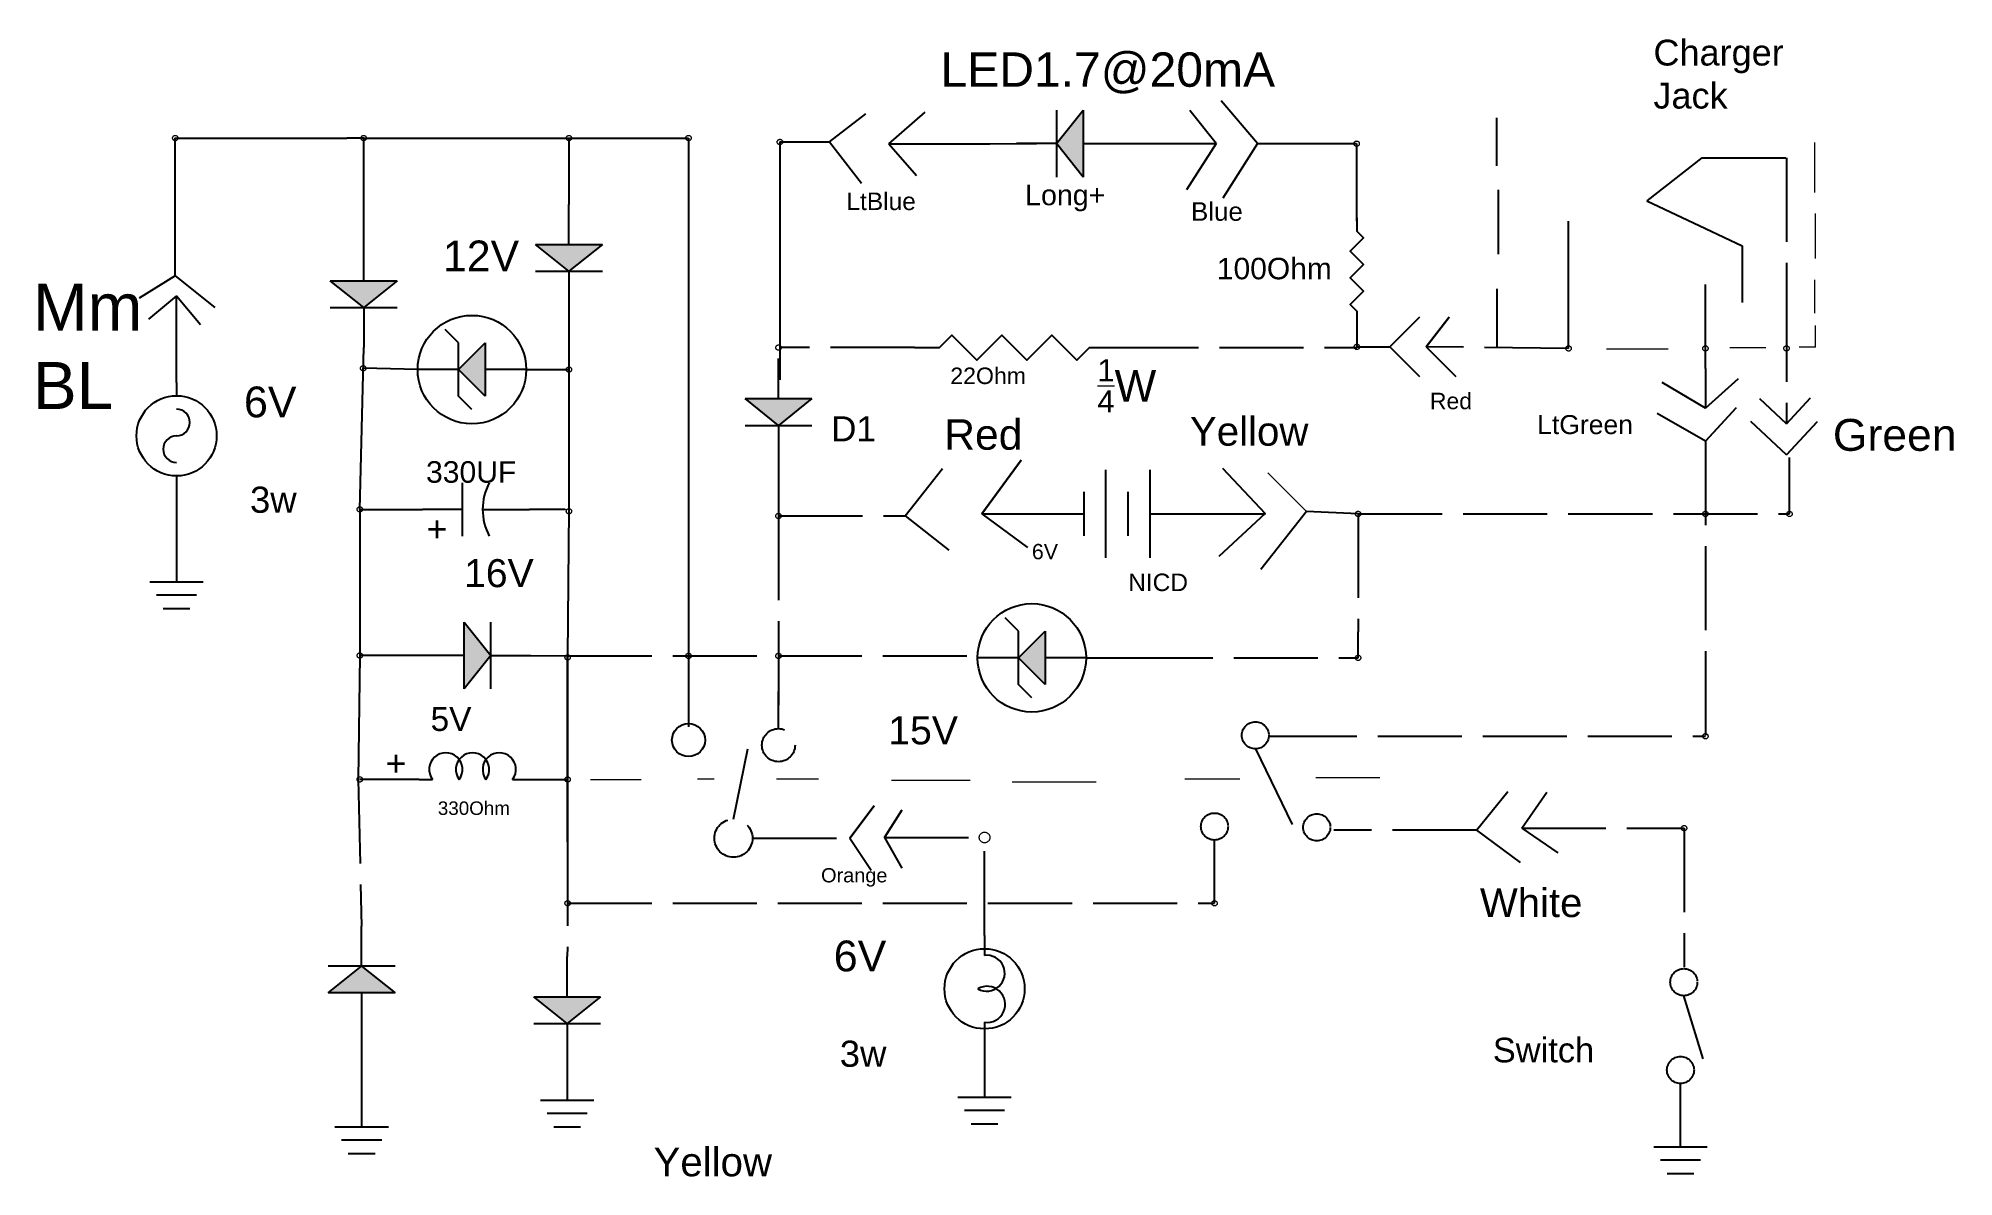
# Model space of a CAD drawing. Header units: inches. Extents: x 18 to 1643, y 26 to 406.
# Drawn here: x 855.8 to 1129.2, y 233.3 to 395.8 of the extents above; entities that cross this region are included whole.
import ezdxf

# ---------------------------------------------------------------- set-up
doc = ezdxf.new("R2010")
doc.units = ezdxf.units.IN
doc.header["$MEASUREMENT"] = 0
doc.linetypes.add('ACAD_ISO02W100', pattern=[15, 12, -3])
doc.linetypes.add('DASHDOT2', pattern=[0.5, 0.25, -0.125, 0, -0.125])
doc.styles.get("Standard").update_dxf_attribs({"font": 'arial.ttf'})

msp = doc.modelspace()

# ---------------------------------------------------------------- texts
at = {"linetype": 'ACAD_ISO02W100', "lineweight": 5, "attachment_point": 1}
for s, insert, char_height, width in [('LED1.7@20mA', (984.6, 393.8), 4.9117, 2.1154), ('Charger Jack', (1086.38, 395.61), 3.6858, 11.9433), ('Long+', (996.69, 374.9), 2.919, 1.437), ('LtBlue', (971.18, 373.79), 2.502, 5.0803), ('Blue', (1020.37, 372.41), 2.646, 4.5045), ('12V', (913.59, 366.94), 4.375, 13.218), ('100Ohm', (1024.06, 364.47), 3.062, 1.9469), ('Mm BL', (855.05, 360.8), 6.716, 4.5477), ('\\A1;{\\H0.7x;\\S1/4;}W', (1007.01, 350), 4.5108, 1.6494), ('22Ohm', (986.01, 348.81), 2.357, 3.2384), ('6V', (885.18, 346.1), 4.392, 4.6097), ('Red', (1054.47, 345.21), 2.346, 3.8968), ('D1', (968.99, 341.86), 3.586, 5.2921), ('Yellow', (1020.21, 341.77), 4.112, 6.8314), ('LtGreen', (1069.78, 342.02), 2.709, 1.6667), ('Red', (985.15, 341.43), 4.35, 7.2257), ('Green', (1111.99, 341.47), 4.548, 0.8395), ('330UF', (911.17, 335.44), 3.074, 2.3604), ('3w', (886.04, 331.81), 3.729, 0.0114), ('+', (911.26, 327.6), 3.63, 0.5656), ('6V', (997.65, 323.63), 2.188, 2.2969), ('16V', (916.6, 321.46), 3.998, 5.263), ('NICD', (1011.4, 319.4), 2.501, 4.1012), ('5V', (911.82, 300.34), 3.41, 0.1247), ('15V', (977.14, 299.03), 4.01, 5.5234), ('+', (905.39, 294.14), 3.63, 0.5656), ('330Ohm', (912.85, 286.87), 1.923, 1.4764), ('White', (1061.61, 274.46), 4.096, 10.2096), ('6V', (969.37, 267.01), 4.392, 4.6097), ('3w', (970.23, 252.72), 3.729, 0.0114), ('Switch', (1063.45, 253.14), 3.516, 5.0742), ('Yellow', (943.64, 237.47), 4.112, 6.8314)]:
    msp.add_mtext(s, dxfattribs=dict(at, insert=insert, char_height=char_height, width=width))
at = {"linetype": 'ACAD_ISO02W100', "lineweight": 5, "insert": (967.56, 277.35), "char_height": 2.033, "attachment_point": 1}
msp.add_mtext('Orange', dxfattribs=at)

# ---------------------------------------------------------------- blocks, each defined once
blk = doc.blocks.new('Generator - AC')
at = {"color": 7}
for p, q in [((0, 0), (0.05, 0)), ((0.35, 0), (0.4, 0))]:
    blk.add_line(p, q, dxfattribs=at)
blk.add_circle((0.2, 0), 0.15, dxfattribs=at)
for centre, start, end in [((0.15, 0), 0, 180), ((0.25, 0), 180, 0)]:
    blk.add_arc(centre, 0.05, start, end, dxfattribs=at)
blk = doc.blocks.new('Diode')
at = {"color": 7}
for p, q in [((0.15, 0.125), (0.25, 0)), ((0.15, -0.125), (0.15, 0.125)), ((0.25, -0.125), (0.25, 0.125)), ((0.15, 0), (0, 0)), ((0.25, 0), (0.15, -0.125)), ((0.25, 0), (0.4, 0))]:
    blk.add_line(p, q, dxfattribs=at)
blk.add_solid([(0.15, -0.125), (0.25, 0), (0.15, 0.125)], dxfattribs=at)
blk = doc.blocks.new('Capacitor')
at = {"color": 7}
for p, q in [((0.15, -0.1), (0.15, 0.1)), ((0.15, 0), (0, 0)), ((0.225, 0), (0.4, 0))]:
    blk.add_line(p, q, dxfattribs=at)
blk.add_arc((0.4375, 0), 0.2125, 151.9275, 208.0725, dxfattribs=at)
blk = doc.blocks.new('Ground')
at = {"color": 7}
for p, q in [((-0.1, 0), (0.1, 0)), ((0.075, -0.05), (-0.075, -0.05)), ((-0.05, -0.1), (0.05, -0.1))]:
    blk.add_line(p, q, dxfattribs=at)
blk = doc.blocks.new('Diode - Zener')
at = {"color": 7}
for p, q in [((0.2, 0.150001), (0.25, 0.100001)), ((0.15, 0.100001), (0.25, 0)), ((0.15, 0), (0.15, 0.100001)), ((0.25, 0.100001), (0.25, -0.099999)), ((0, 0), (0.15, 0)), ((0.25, 0), (0.15, -0.099999)), ((0.15, -0.099999), (0.15, 0)), ((0.25, 0), (0.4, 0)), ((0.25, -0.099999), (0.3, -0.149999))]:
    blk.add_line(p, q, dxfattribs=at)
blk.add_solid([(0.15, -0.099999), (0.25, 0), (0.15, 0.100001)], dxfattribs=at)
blk = doc.blocks.new('Inductor')
at = {"color": 7}
for p, q in [((0, 0), (0.05, 0)), ((0.35, 0), (0.4, 0))]:
    blk.add_line(p, q, dxfattribs=at)
for centre in [(0.1, 0.0375), (0.2, 0.0375), (0.3, 0.0375)]:
    blk.add_arc(centre, 0.0625, 323.1301, 216.8699, dxfattribs=at)
blk = doc.blocks.new('Resistor')
at = {"color": 7}
blk.add_lwpolyline([(0, 0), (0.05, 0), (0.075, 0.025), (0.125, -0.025), (0.175, 0.025), (0.225, -0.025), (0.275, 0.025), (0.325, -0.025), (0.35, 0), (0.4, 0)], dxfattribs=at)
blk = doc.blocks.new('Battery')
at = {"color": 7}
for p, q in [((0.175, -0.1), (0.175, 0.1)), ((0.275, -0.1), (0.275, 0.1)), ((0.125, 0.05), (0.125, -0.05)), ((0.225, 0.05), (0.225, -0.05)), ((0, 0), (0.125, 0)), ((0.275, 0), (0.4, 0))]:
    blk.add_line(p, q, dxfattribs=at)
blk = doc.blocks.new('Lamp - Incandescent')
at = {"color": 7}
for p, q in [((0, 0), (0.075, 0)), ((0.325, 0), (0.4, 0))]:
    blk.add_line(p, q, dxfattribs=at)
blk.add_circle((0.2, 0), 0.15, dxfattribs=at)
for centre, radius, start, end in [((0.141667, 0.008333), 0.067185, 330.2551, 187.125), ((0.258088, 0.009558), 0.067591, 351.8699, 210.75)]:
    blk.add_arc(centre, radius, start, end, dxfattribs=at)

# ---------------------------------------------------------------- linework, layer by layer
for p, q in [((1029.86, 380.77), (1024.67, 386.9)), ((968.75, 381.01), (973.94, 385.02)), ((977.23, 380.76), (982.44, 385.25)), ((1023.96, 380.77), (1020.19, 385.49)), ((875.37, 361.9), (875.37, 381.57)), ((875.37, 381.57), (899.88, 381.57)), ((902.27, 381.57), (899.88, 381.57)), ((902.27, 366.93), (902.27, 381.57)), ((902.27, 381.57), (931.57, 381.57)), ((931.57, 381.57), (931.57, 372.1)), ((931.57, 381.57), (948.64, 381.57)), ((948.64, 381.57), (948.64, 297.52)), ((961.68, 381.01), (961.68, 347.04)), ((961.68, 381.01), (968.75, 381.01)), ((968.75, 381.01), (973.31, 375.11)), ((977.23, 380.76), (981.16, 376.21)), ((977.23, 380.76), (991.64, 380.76)), ((991.64, 380.76), (998.31, 380.77)), ((1010.7, 380.77), (1023.96, 380.77)), ((1023.96, 380.77), (1019.71, 374.17)), ((1029.86, 380.77), (1024.9, 372.99)), ((1029.86, 380.77), (1044.01, 380.77)), ((1044.01, 380.77), (1044.01, 369.69)), ((1074.26, 351.54), (1074.26, 369.7)), ((875.37, 361.9), (870.2, 358.73)), ((875.37, 361.9), (881.04, 357.4)), ((875.56, 359.07), (871.54, 355.73)), ((875.56, 346.69), (875.56, 359.07)), ((875.56, 359.07), (878.97, 354.95)), ((931.57, 356.85), (931.57, 328.56)), ((1044.04, 355.89), (1044.04, 351.76)), ((1048.73, 351.76), (1052.98, 356.01)), ((1052.98, 356.01), (1048.73, 351.76)), ((1053.92, 351.76), (1057.23, 356.01)), ((1057.23, 356.01), (1053.92, 351.76)), ((901.72, 328.56), (902.27, 351.68)), ((1044.04, 351.76), (1048.73, 351.76)), ((1048.73, 351.76), (1052.98, 347.51)), ((1053.92, 351.76), (1058.17, 347.51)), ((909.98, 348.52), (902.2, 348.71)), ((925.46, 348.52), (931.57, 348.52)), ((875.56, 331.44), (875.56, 318.22)), ((901.72, 328.56), (910.67, 328.56)), ((901.72, 328.56), (901.72, 307.46)), ((931.02, 328.56), (925.93, 328.56)), ((931.57, 328.56), (931.38, 307.65)), ((901.72, 307.7), (901.47, 290.01)), ((910.88, 307.7), (901.72, 307.7)), ((926.13, 307.7), (931.38, 307.65)), ((931.38, 307.65), (931.38, 290.01)), ((931.38, 281.11), (931.38, 307.65)), ((1005.38, 307.37), (1011.49, 307.37)), ((910.19, 290.01), (901.72, 290.01)), ((925.44, 290.01), (931.38, 290.01)), ((931.38, 290.01), (931.38, 281.11)), ((901.98, 253.83), (901.98, 240.41))]:
    msp.add_line(p, q)
at = {"linetype": 'ACAD_ISO02W100'}
for p, q in [((1064.01, 377.62), (1064.01, 384.45)), ((1093.3, 378.76), (1085.42, 372.61)), ((1093.3, 378.76), (1105.37, 378.76)), ((1105.37, 378.76), (1105.37, 358.76)), ((1064.27, 365), (1064.27, 374.2)), ((1085.42, 372.61), (1093.8, 368.67)), ((1093.8, 368.67), (1099.06, 366.19)), ((1099.06, 366.19), (1099.06, 358.08)), ((1093.8, 348.66), (1093.8, 363.25)), ((1064.09, 351.65), (1064.09, 360.03)), ((1105.37, 358.76), (1105.37, 340.78)), ((980.89, 351.66), (961.68, 351.66)), ((1009.44, 351.66), (1044.04, 351.66)), ((1074.26, 351.54), (1053.92, 351.76)), ((1064.09, 351.65), (1064.09, 351.65)), ((1093.8, 348.66), (1093.8, 342.99)), ((1093.8, 342.99), (1087.64, 346.69)), ((1093.8, 342.99), (1098.48, 347.18)), ((1098.48, 347.18), (1093.8, 342.99)), ((1093.8, 338.31), (1086.9, 342.26)), ((1093.8, 338.31), (1098.2, 343.04)), ((1098.2, 343.04), (1093.8, 338.31)), ((1105.37, 340.78), (1101.55, 344.35)), ((1105.37, 340.78), (1108.82, 344.47)), ((1105.37, 336.34), (1100.27, 341.11)), ((1105.37, 336.34), (1109.76, 341.05)), ((1109.76, 341.05), (1105.37, 336.34)), ((1093.8, 338.31), (1093.8, 296.18)), ((961.48, 334.84), (961.48, 327.62)), ((979.56, 327.62), (984.88, 334.41)), ((990.49, 327.92), (996.1, 335.59)), ((996.1, 335.59), (990.49, 327.92)), ((1024.88, 334.46), (1030.94, 327.97)), ((1105.8, 327.92), (1105.8, 335.95)), ((1036.84, 328.26), (1030.35, 320)), ((1044.22, 327.92), (1036.84, 328.26)), ((961.48, 327.62), (979.56, 327.62)), ((961.48, 327.62), (961.48, 298.15)), ((979.56, 327.62), (985.79, 322.75)), ((990.49, 327.92), (997.04, 323.12)), ((990.49, 327.92), (997.23, 327.92)), ((1022.38, 327.92), (1027.39, 327.92)), ((1030.94, 327.97), (1024.36, 321.83)), ((1027.39, 327.92), (1030.98, 327.92)), ((1044.22, 327.92), (1044.22, 311.09)), ((1044.22, 327.92), (1105.8, 327.92)), ((1044.22, 307.37), (1044.22, 311.09)), ((931.38, 307.65), (990.19, 307.65)), ((1011.49, 307.37), (1044.22, 307.37)), ((961.48, 297.26), (961.48, 302.58)), ((1031.49, 296.18), (1032.02, 296.18)), ((1032.02, 296.18), (1093.8, 296.18)), ((955.05, 284.34), (957.12, 294.37)), ((1029.56, 294.38), (1035.01, 283.19)), ((901.47, 290.01), (901.98, 269.08)), ((1061.13, 282.79), (1065.58, 288.28)), ((1067.57, 283.05), (1071.17, 288.2)), ((971.67, 281.62), (975.16, 286.23)), ((975.16, 286.23), (971.67, 281.62)), ((976.61, 281.72), (979.09, 285.64)), ((979.09, 285.64), (976.61, 281.72)), ((957.78, 281.62), (971.67, 281.62)), ((971.67, 281.62), (974.72, 277.06)), ((976.61, 281.72), (979.09, 277.35)), ((976.61, 281.72), (991.46, 281.72)), ((990.9, 267.75), (990.9, 281.72)), ((1061.13, 282.79), (1040.77, 282.79)), ((1061.13, 282.79), (1067.37, 278.17)), ((1067.57, 283.05), (1090.75, 283.05)), ((1067.57, 283.05), (1072.74, 279.55)), ((1090.75, 283.05), (1090.75, 263.22)), ((931.38, 281.11), (931.38, 266.13)), ((1023.72, 272.34), (1023.72, 281.37)), ((931.38, 272.34), (1023.72, 272.34)), ((931.38, 266.13), (931.32, 264.72)), ((1093.48, 250.11), (1090.71, 259.14)), ((990.9, 252.5), (990.9, 244.66)), ((931.32, 249.47), (931.32, 244.25)), ((1090.24, 237.58), (1090.24, 246.61)), ((990.9, 244.66), (990.9, 244.66))]:
    msp.add_line(p, q, dxfattribs=at)
at = {"linetype": 'ACAD_ISO02W100', "lineweight": 5}
for p, q in [((1109.4, 373.78), (1109.4, 380.95)), ((1109.51, 364.39), (1109.51, 370.82)), ((1109.4, 356.58), (1109.4, 361.33)), ((1109.51, 351.73), (1109.51, 354.79)), ((1079.7, 351.47), (1088.48, 351.47)), ((1097.26, 351.68), (1102.4, 351.68)), ((1105.37, 351.62), (1105.37, 351.62)), ((1109.51, 351.73), (1107.19, 351.73)), ((1036.84, 328.26), (1031.31, 333.79)), ((931.02, 328.56), (931.48, 328.66)), ((934.63, 290.01), (941.86, 290.01)), ((949.94, 290.1), (952.28, 290.1)), ((961.22, 290.1), (967.17, 290.1)), ((977.59, 289.89), (988.86, 289.89)), ((1019.49, 290.1), (1027.35, 290.1)), ((1019.49, 290.1), (1027.35, 290.1)), ((1038.2, 290.31), (1047.34, 290.31)), ((994.82, 289.68), (1007.58, 289.68))]:
    msp.add_line(p, q, dxfattribs=at)
at = {"linetype": 'DASHDOT2'}
msp.add_line((1064.09, 351.65), (1064.09, 351.65), dxfattribs=at)
at = {"linetype": 'ACAD_ISO02W100', "lineweight": 5}
for centre, radius in [((875.37, 381.57), 0.381), ((902.27, 381.57), 0.381), ((931.57, 381.57), 0.381), ((948.64, 381.57), 0.381), ((961.68, 381.01), 0.381), ((1044.01, 380.77), 0.381), ((961.48, 351.66), 0.381), ((1044.04, 351.76), 0.381), ((1074.26, 351.54), 0.381), ((1093.8, 351.54), 0.381), ((1105.37, 351.54), 0.381), ((902.2, 348.71), 0.381), ((931.57, 348.52), 0.381), ((901.72, 328.56), 0.381), ((931.57, 328.29), 0.381), ((1044.22, 327.92), 0.381), ((1093.8, 327.92), 0.381), ((1105.8, 327.92), 0.381), ((961.48, 327.62), 0.381), ((901.72, 307.7), 0.381), ((931.38, 307.44), 0.381), ((948.64, 307.65), 0.381), ((961.48, 307.65), 0.381), ((1044.22, 307.37), 0.381), ((1093.8, 296.18), 0.381), ((901.72, 290.01), 0.381), ((931.38, 290.01), 0.381), ((990.9, 281.72), 0.763), ((1090.75, 283.05), 0.381), ((931.38, 272.34), 0.381), ((1023.72, 272.34), 0.381)]:
    msp.add_circle(centre, radius, dxfattribs=at)
for centre, radius in [((917.72, 348.52), 7.74), ((997.64, 307.37), 7.74), ((948.64, 295.63), 2.36)]:
    msp.add_circle(centre, radius)
at = {"linetype": 'ACAD_ISO02W100'}
for centre, radius in [((1029.56, 296.31), 1.93), ((961.48, 294.9), 2.36), ((1023.72, 283.29), 1.93), ((1038.32, 283.17), 1.93), ((955.05, 281.62), 2.72), ((1090.71, 261.07), 1.93), ((1090.24, 248.54), 1.93)]:
    msp.add_circle(centre, radius, dxfattribs=at)
at = {"linetype": 'ACAD_ISO02W100', "lineweight": 5}
msp.add_point((875.37, 381.57), dxfattribs=at)
msp.add_point((875.37, 381.57), dxfattribs=at)

# ---------------------------------------------------------------- block references
for name, p, xscale, yscale, zscale, rotation in [('Diode', (1010.7, 380.77), 38.12618753751827, 38.12618753751827, 38.12618753751827, 180), ('Diode', (931.57, 372.1), 38.12618753751827, 38.12618753751827, 38.12618753751827, 270), ('Resistor', (1044.04, 370.19), 38.12618753751827, 38.12618753751827, 38.12618753751827, 270), ('Diode', (902.27, 366.93), 38.12618753751827, 38.12618753751827, 38.12618753751827, 270), ('Diode - Zener', (925.35, 348.52), 38.12618753751827, 38.12618753751827, 38.12618753751827, 180), ('Generator - AC', (875.56, 346.69), 38.12618753751825, 38.12618753751825, 38.12618753751825, 270.0000121216273), ('Diode - Zener', (1005.26, 307.37), 38.12618753751827, 38.12618753751827, 38.12618753751827, 180), ('Diode', (901.98, 253.83), 38.12618753751827, 38.12618753751827, 38.12618753751827, 90)]:
    msp.add_blockref(name, p, dxfattribs=dict(xscale=xscale, yscale=yscale, zscale=zscale, rotation=rotation))
at = {"linetype": 'ACAD_ISO02W100'}
for name, p, xscale, yscale, zscale in [('Resistor', (980.89, 351.66), 71.38394684940859, 71.38394684940859, 71.38394684940859), ('Battery', (997.23, 327.92), 62.85203287982706, 62.85203287982706, 62.85203287982706), ('Ground', (931.32, 244.25), 38.12618753751827, 38.12618753751827, 38.12618753751827), ('Ground', (990.9, 244.66), 38.12618753751827, 38.12618753751827, 38.12618753751827), ('Ground', (1090.24, 237.58), 38.12618753751827, 38.12618753751827, 38.12618753751827)]:
    msp.add_blockref(name, p, dxfattribs=dict(at, xscale=xscale, yscale=yscale, zscale=zscale))
at = {"linetype": 'ACAD_ISO02W100', "xscale": 38.12618753751827, "yscale": 38.12618753751827, "zscale": 38.12618753751827, "rotation": 270}
for name, p in [('Diode', (961.48, 350.09)), ('Lamp - Incandescent', (990.9, 267.75)), ('Diode', (931.32, 264.72))]:
    msp.add_blockref(name, p, dxfattribs=at)
at = {"xscale": 38.12618753751827, "yscale": 38.12618753751827, "zscale": 38.12618753751827}
for name, p in [('Capacitor', (910.67, 328.56)), ('Ground', (875.56, 318.22)), ('Diode', (910.88, 307.7)), ('Inductor', (910.19, 290.01)), ('Ground', (901.98, 240.41))]:
    msp.add_blockref(name, p, dxfattribs=at)

msp.set_redraw_order([(e.dxf.handle, doc.entitydb.next_handle()) for e in msp.query("TEXT MTEXT ATTDEF DIMENSION ARC_DIMENSION")])  # texts and dimensions are drawn at this point

doc.saveas('drawing.dxf')
